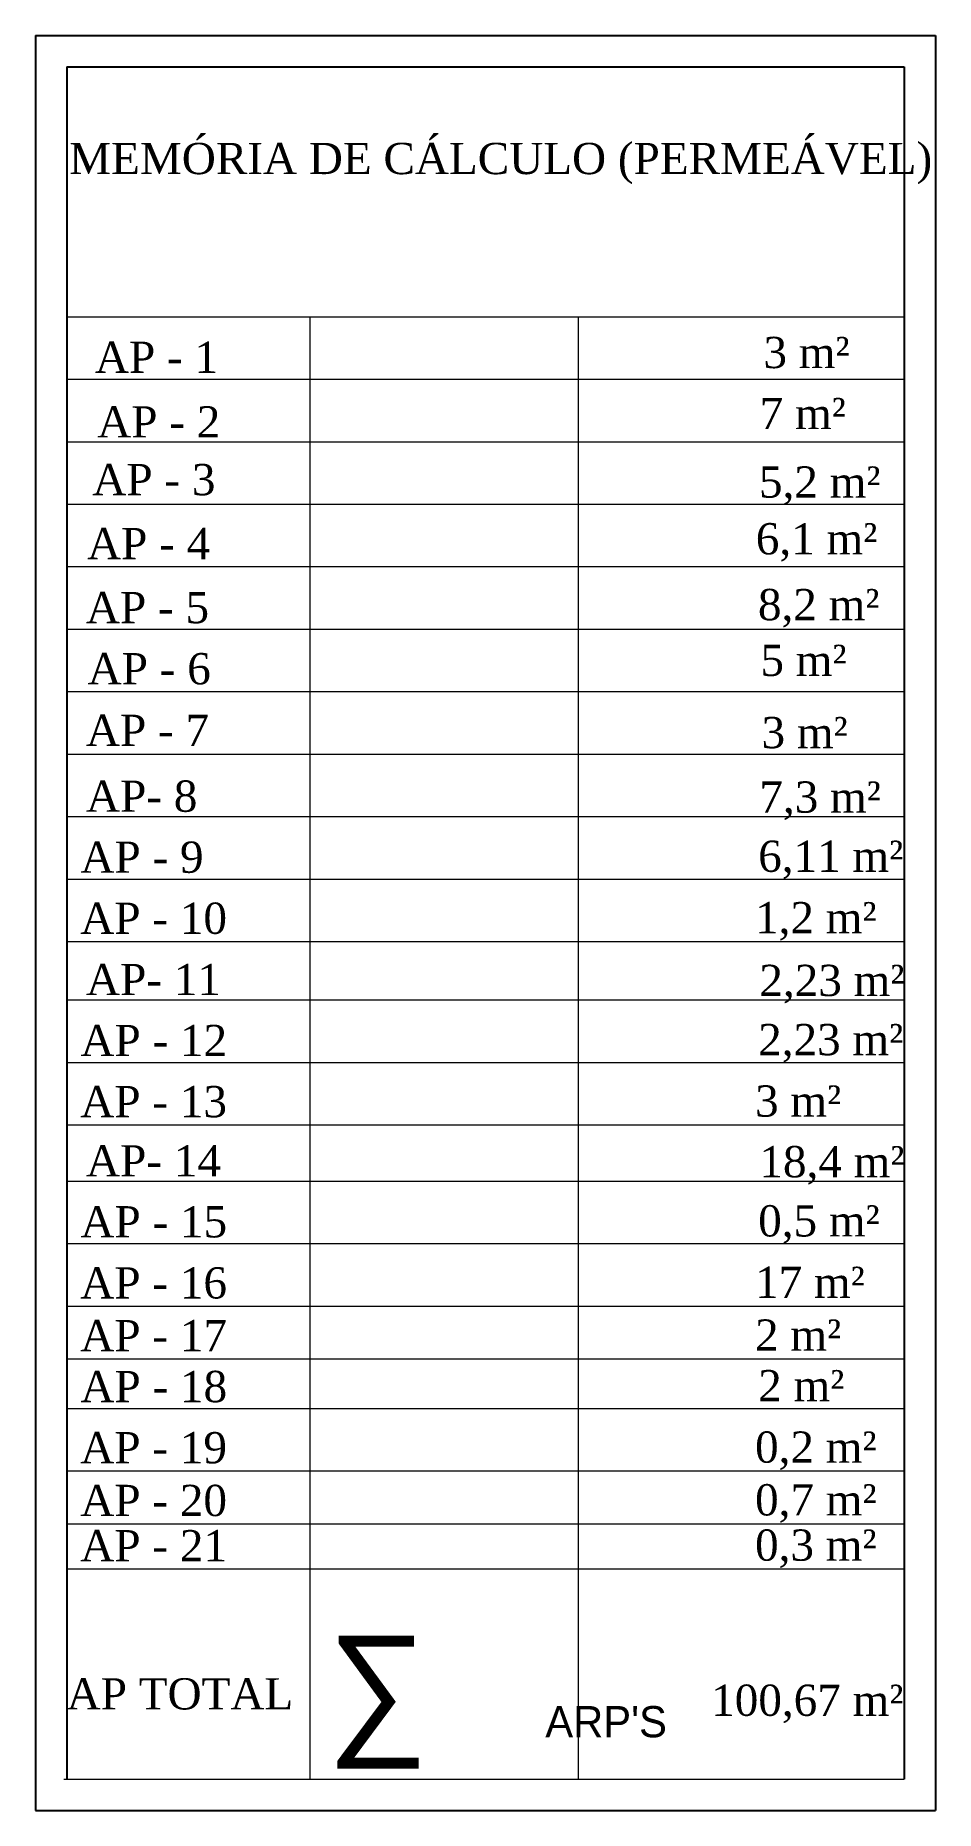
# Model space of a CAD drawing. Header units: millimetres. Extents: x 103208 to 171806, y -164 to 10038.
# Drawn here: x 139117 to 139405, y 285 to 853 of the extents above; entities that cross this region are included whole.
import ezdxf

# ---------------------------------------------------------------- set-up
doc = ezdxf.new("R2010")
doc.units = ezdxf.units.MM
doc.layers.add('COTAS', color=7, linetype='Continuous', lineweight=0)
doc.layers.add('Pilares Sub-solo', color=7, linetype='Continuous', lineweight=70)
doc.layers.add('PN010', color=1, linetype='Continuous')
doc.styles.add('Valéria', font='romantic.ttf', dxfattribs={"height": 10})

msp = doc.modelspace()

# ---------------------------------------------------------------- texts
at = {"layer": 'COTAS', "color": 1, "char_height": 10, "attachment_point": 1, "style": 'Valéria'}
for s, width, heights, insert in [('AP - 2', 239.4739883, [58.3481], (139136.70003, 734.60611)), ('AP - 3', 238.0037954, [42.20175], (139135.14452, 716.12976)), ('AP - 4', 240.4340268, [34.85759], (139133.44978, 695.64743)), ('AP - 5', 242.0190865, [28.24017], (139133.09813, 675.15877)), ('AP - 6', 242.2457938, [45.88558], (139133.64481, 655.5938)), ('AP - 7', 237.3095516, [40], (139133.10627, 635.86837)), ('AP- 8', 240.3724956, [28.94852], (139133.12153, 614.79084)), ('AP - 9', 232.2550382, [59.77209], (139131.33114, 595.27032)), ('AP - 10\\P', 233.2672775, [34.02847], (139131.28743, 575.70452)), ('AP- 11', 240.3724956, [28.94852], (139133.12156, 556.09713)), ('AP - 12', 232.2550382, [59.77209], (139131.33116, 536.57661)), ('AP - 13', 233.2672775, [34.02847], (139131.28746, 517.01082)), ('AP- 14', 240.3724956, [28.94852], (139133.12156, 498.06386)), ('AP - 15', 232.2550382, [59.77209], (139131.33116, 478.54334)), ('AP - 16', 233.2672775, [34.02847], (139131.28746, 458.97754)), ('AP - 17', 233.2672775, [34.02847], (139131.28749, 442.08559)), ('AP - 18', 232.2550382, [59.77209], (139131.33118, 425.79322)), ('AP - 19', 233.2672775, [34.02847], (139131.28748, 406.22743)), ('AP - 20', 233.2672775, [34.02847], (139131.2875, 389.33547)), ('AP - 21', 233.2672775, [34.02847], (139131.28746, 374.85568)), ('AP TOTAL', 371.0155322, [76.30363], (139126.9235, 327.43094))]:
    msp.add_mtext_dynamic_manual_height_columns(s, width=width, gutter_width=50, heights=heights, dxfattribs=dict(at, insert=insert))
at = {"layer": 'Pilares Sub-solo', "color": 7, "char_height": 10, "attachment_point": 1, "style": 'Valéria'}
for s, width, heights, insert in [('\\pxi1.1899;{\\C1;MEMÓRIA DE CÁLCULO (PERMEÁVEL)}', 1565.5593968, [48.54125], (139115.81303, 818.91904)), ('{\\C1;3 m²}', 228.393323, [9.00998], (139350.12945, 756.82517)), ('{\\C1;AP - 1}', 228.393323, [9.00998], (139135.97731, 755.2959)), ('{\\C1;7 m²}', 228.393323, [9.00998], (139348.93168, 737.2893)), ('{\\C1;5,2 m²}', 228.393323, [9.00998], (139348.70943, 715.3627)), ('{\\C1;6,1 m²}', 228.393323, [9.00998], (139347.68434, 697.19196)), ('{\\C1;8,2 m²}', 228.393323, [9.00998], (139348.36963, 676.11356)), ('{\\C1;5 m²}', 228.393323, [9.00998], (139349.17112, 658.27457)), ('{\\C1;3 m²}', 228.393323, [9.00998], (139349.52637, 635.148)), ('{\\C1;7,3 m²}', 228.393323, [9.00998], (139348.82941, 614.50808)), ('{\\C1;6,11 m²}', 228.393323, [9.00998], (139348.44754, 595.56255)), ('{\\C1;1,2 m²}', 228.393323, [9.00998], (139347.44967, 575.89659)), ('{\\C1;2,23 m²}', 228.393323, [9.00998], (139348.82944, 555.81437)), ('{\\C1;2,23 m²}', 228.393323, [9.00998], (139348.44757, 536.86884)), ('{\\C1;3 m²}', 228.393323, [9.00998], (139347.4497, 517.20289)), ('{\\C1;18,4 m²}', 228.393323, [9.00998], (139348.82944, 497.7811)), ('{\\C1;0,5 m²}', 228.393323, [9.00998], (139348.44757, 478.83557)), ('{\\C1;17 m²}', 228.393323, [9.00998], (139347.4497, 459.16961)), ('{\\C1;2 m²}', 228.393323, [9.00998], (139347.44973, 442.27766)), ('{\\C1;2 m²}', 228.393323, [9.00998], (139348.44759, 426.08545)), ('{\\C1;0,2 m²}', 228.393323, [9.00998], (139347.44972, 406.4195)), ('{\\C1;0,7 m²}', 228.393323, [9.00998], (139347.44975, 389.52754)), ('{\\C1;0,3 m²}', 228.393323, [9.00998], (139347.44971, 375.04775)), ("\\pxi-3,l4,t4;{\\fArial|b0|i0|c0|p34;\\H3.2499x;\\C256;∑^I\\fMS Shell Dlg 2|b0|i0|c0|p0;\\H0.3077x;ARP'S}", 862.6966509, [0], (139200.24497, 341.01079)), ('{\\C1;100,67 m²}', 268.0709358, [9.00998], (139333.39185, 325.37429))]:
    msp.add_mtext_dynamic_manual_height_columns(s, width=width, gutter_width=50, heights=heights, dxfattribs=dict(at, insert=insert))

# ---------------------------------------------------------------- linework, layer by layer
for p, q in [((139116.9235, 853.28708), (139116.9235, 285.07952)), ((139116.9235, 853.28708), (139405.25988, 853.28708)), ((139405.25988, 853.28708), (139405.25988, 285.07952)), ((139116.9235, 285.07952), (139405.25988, 285.07952))]:
    msp.add_line(p, q)
at = {"layer": 'COTAS', "color": 1}
for p, q in [((139126.9235, 763.26094), (139395.25988, 763.26094)), ((139204.81409, 763.26094), (139204.81409, 295.07952)), ((139290.72567, 763.26094), (139290.72567, 295.07952)), ((139126.9235, 743.26094), (139395.25988, 743.26094)), ((139126.9235, 723.26094), (139395.25988, 723.26094)), ((139126.9235, 703.26094), (139395.25988, 703.26094)), ((139126.9235, 683.26094), (139395.25988, 683.26094)), ((139126.9235, 663.26094), (139395.25988, 663.26094)), ((139126.9235, 643.26094), (139395.25988, 643.26094)), ((139126.9235, 623.26094), (139395.25988, 623.26094)), ((139126.9235, 603.26094), (139395.25988, 603.26094)), ((139126.9235, 583.26094), (139395.25988, 583.26094)), ((139126.9235, 563.26094), (139395.25988, 563.26094)), ((139126.92353, 544.56723), (139395.25991, 544.56723)), ((139126.92353, 524.56723), (139395.25991, 524.56723)), ((139126.92353, 504.56723), (139395.25991, 504.56723)), ((139126.92353, 486.53396), (139395.25991, 486.53396)), ((139126.92353, 466.53396), (139395.25991, 466.53396)), ((139126.92353, 446.53396), (139395.25991, 446.53396)), ((139126.92356, 429.64201), (139395.25994, 429.64201)), ((139126.92355, 413.78384), (139395.25993, 413.78384)), ((139126.92355, 393.78384), (139395.25993, 393.78384)), ((139126.92358, 376.89189), (139395.25996, 376.89189)), ((139126.92353, 362.4121), (139395.25991, 362.4121)), ((139125.96856, 295.07952), (139395.25988, 295.07952))]:
    msp.add_line(p, q, dxfattribs=at)
at = {"layer": 'PN010', "color": 1}
msp.add_line((139126.9235, 843.28708), (139126.9235, 295.07952), dxfattribs=at)
at = {"layer": 'PN010'}
for p, q in [((139126.9235, 843.28708), (139395.25988, 843.28708)), ((139395.25988, 843.28708), (139395.25988, 295.06963))]:
    msp.add_line(p, q, dxfattribs=at)

msp.set_redraw_order([(e.dxf.handle, doc.entitydb.next_handle()) for e in msp.query("TEXT MTEXT ATTDEF DIMENSION ARC_DIMENSION")])  # texts and dimensions are drawn at this point

doc.saveas('drawing.dxf')
